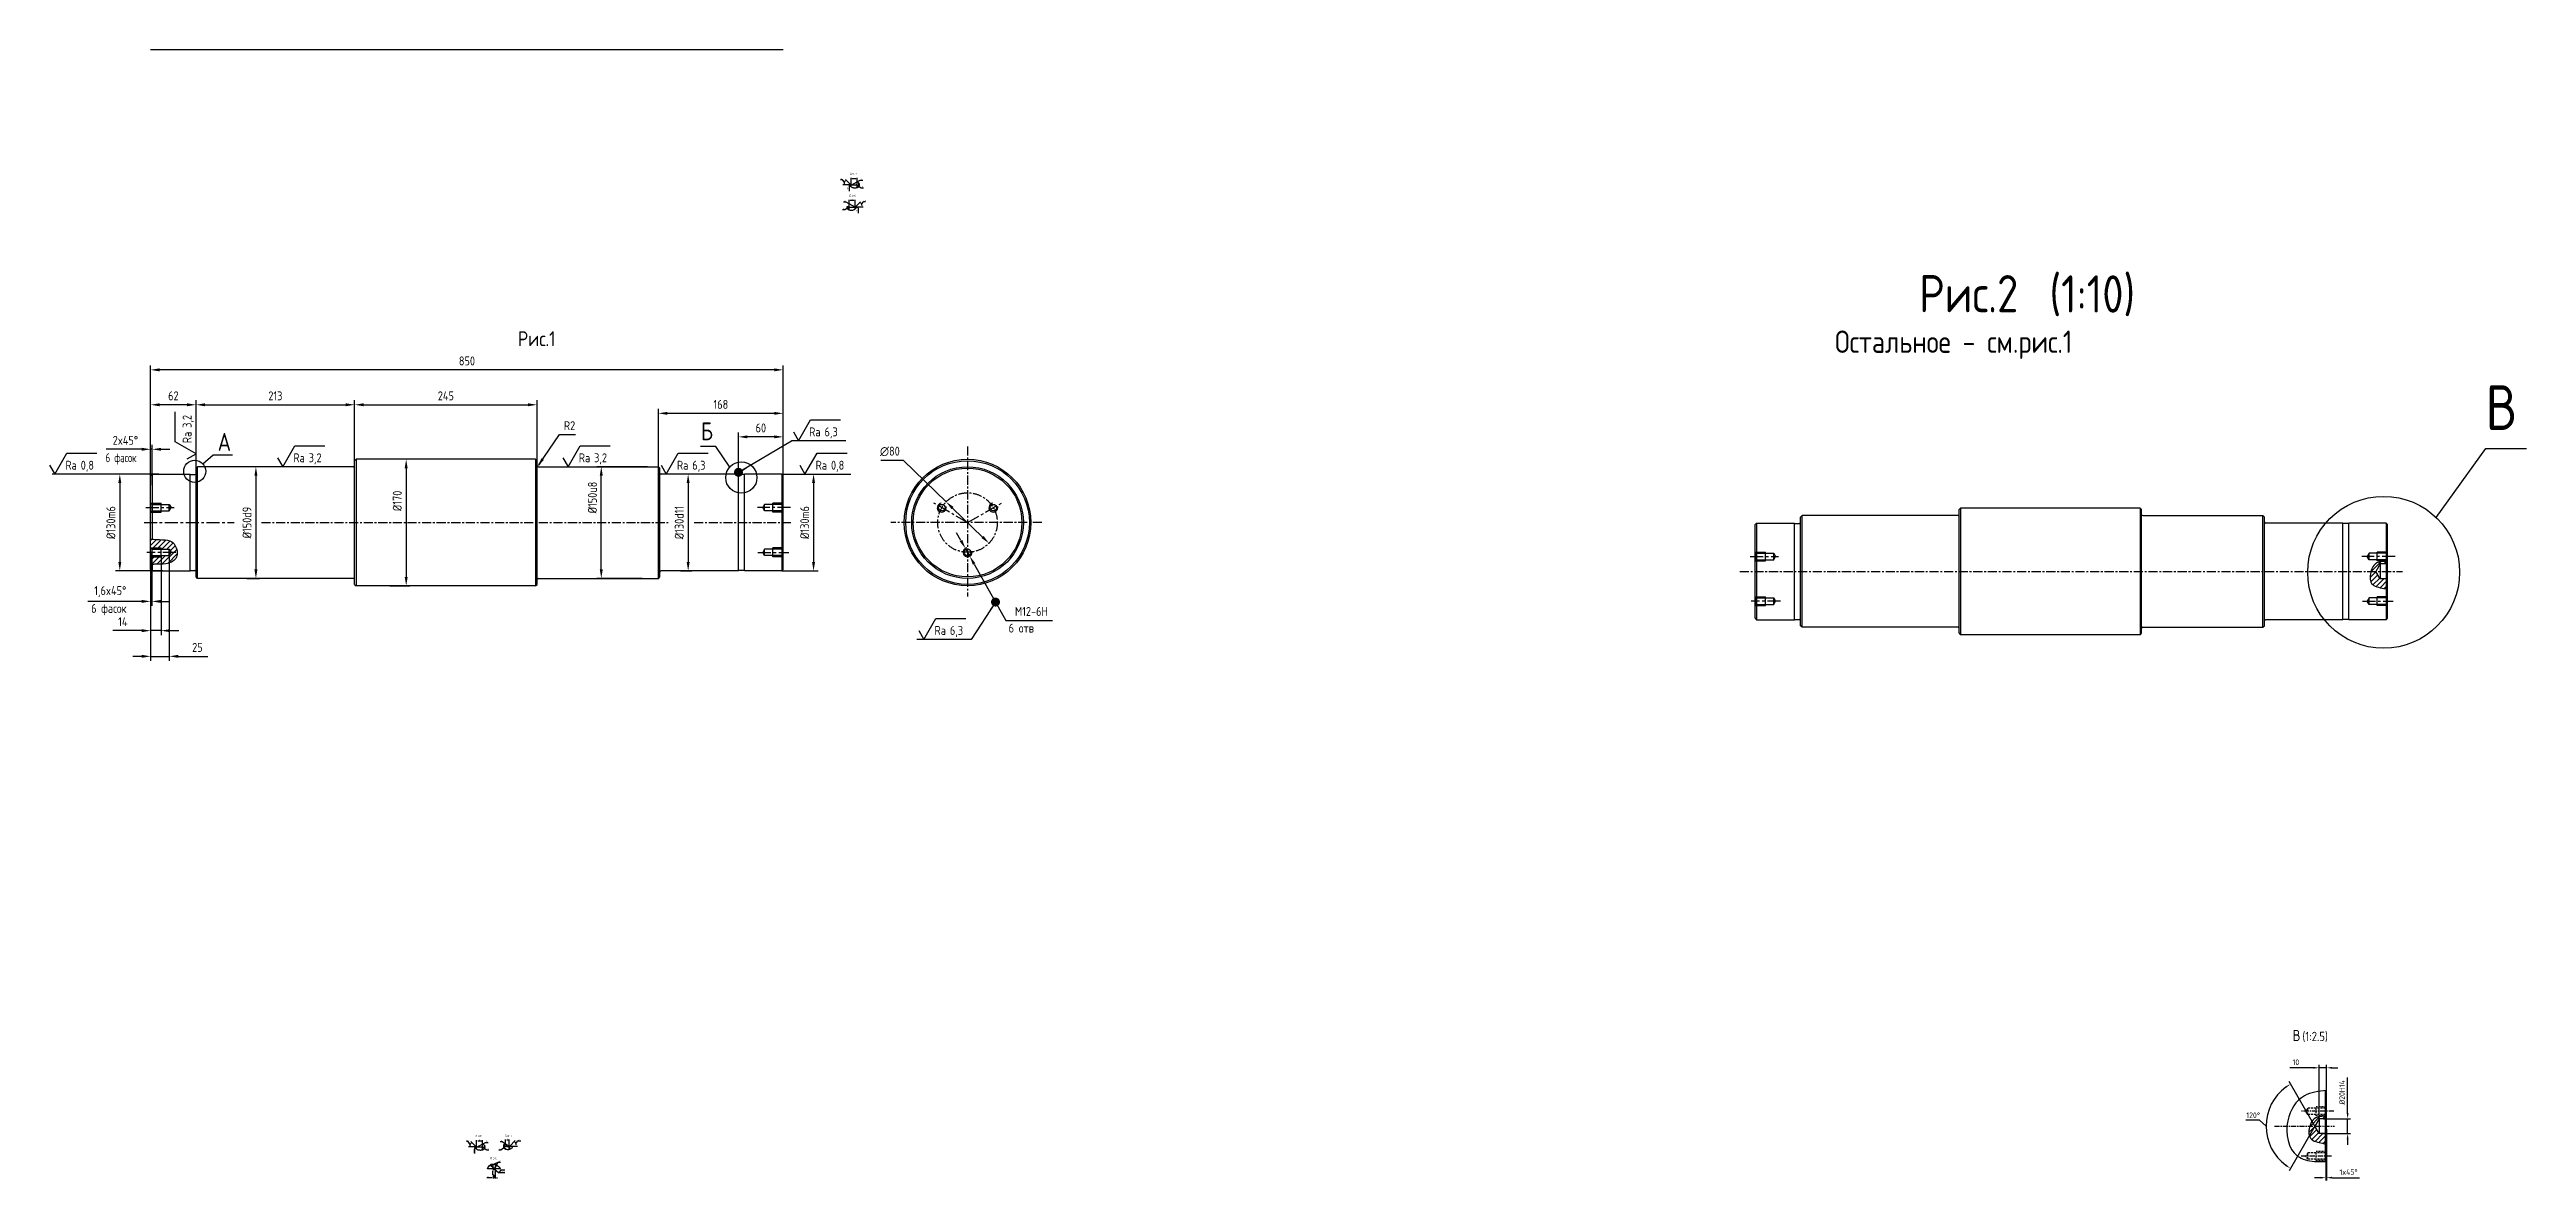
# Model space of a CAD drawing. Extents: x 2330 to 5657, y -2118 to -599.
import ezdxf
from ezdxf.enums import TextEntityAlignment as Align

# ---------------------------------------------------------------- set-up
doc = ezdxf.new("R2010")
doc.units = 0
doc.header["$LTSCALE"] = 14
doc.linetypes.add('CENTER', pattern=[2, 1.25, -0.25, 0.25, -0.25])
doc.linetypes.add('HIDDEN', pattern=[9.525, 6.35, -3.175])
doc.layers.get('0').update_dxf_attribs({"linetype": 'CONTINUOUS'})
for name, color, linetype in [('BORD', 1, 'CONTINUOUS'), ('CEN', 5, 'CENTER'), ('Con', 6, 'CONTINUOUS'), ('CONT', 6, 'CONTINUOUS'), ('DIM', 7, 'CONTINUOUS'), ('HATCH', 2, 'CONTINUOUS'), ('Hide', 2, 'HIDDEN'), ('TEXT', 3, 'CONTINUOUS'), ('TEXTB', 6, 'CONTINUOUS'), ('VPORTI', 7, 'CONTINUOUS')]:
    doc.layers.add(name, color=color, linetype=linetype)
doc.layers.get('VPORTI').off()
doc.styles.add('STYLE1', font='romans.shx', dxfattribs={"width": 0.8})
doc.dimstyles.new('Copy of Lin4', dxfattribs={"dimscale": 4, "dimtxt": 3, "dimasz": 3, "dimexe": 1.25, "dimexo": 0, "dimgap": 1.5, "dimtad": 1, "dimtoh": 1, "dimdec": 0, "dimrnd": 0.0005, "dimtxsty": 'STYLE1', "dimcen": 2.5, "dimse1": 1, "dimclrt": 3, "dimadec": 0, "dimazin": 0, "dimtfac": 1, "dimtdec": 0, "dimtmove": 0, "dimatfit": 2, "dimldrblk": 'DOT', "dimfxl": 1, "dimarcsym": 0})
doc.dimstyles.new('LIN 10', dxfattribs={"dimscale": 10, "dimtxt": 3, "dimasz": 3, "dimexe": 1.5, "dimexo": 0, "dimgap": 1.5, "dimtad": 1, "dimdec": 0, "dimrnd": 0.5, "dimtxsty": 'STYLE1', "dimcen": 0, "dimdle": 2, "dimclrd": 256, "dimclrt": 3, "dimadec": 1, "dimazin": 0, "dimtfac": 0.666667, "dimtdec": 0, "dimtmove": 0, "dimatfit": 2, "dimfxl": 1, "dimtvp": 0.833333, "dimtolj": 1, "dimtzin": 0, "dimarcsym": 0})
doc.dimstyles.new('LIN4', dxfattribs={"dimscale": 4, "dimtxt": 3, "dimasz": 3, "dimexe": 1.5, "dimexo": 0, "dimgap": 1.5, "dimtad": 1, "dimdec": 0, "dimzin": 0, "dimdsep": 46, "dimtxsty": 'STYLE1', "dimcen": 0, "dimclrt": 3, "dimadec": 0, "dimazin": 0, "dimtfac": 1, "dimtdec": 0, "dimtmove": 0, "dimatfit": 2, "dimfxl": 1, "dimtolj": 1, "dimtzin": 12, "dimarcsym": 0})
doc.dimstyles.new('LIN_10', dxfattribs={"dimscale": 10, "dimtxt": 3, "dimasz": 3, "dimexe": 1.5, "dimexo": 0, "dimgap": 1.48, "dimtad": 1, "dimdec": 0, "dimzin": 13, "dimdsep": 46, "dimtxsty": 'STYLE1', "dimcen": 0, "dimclrt": 3, "dimadec": 0, "dimazin": 0, "dimtfac": 1, "dimtdec": 0, "dimtmove": 0, "dimatfit": 3, "dimfxl": 1, "dimtolj": 1, "dimtzin": 13, "dimarcsym": 0})
doc.dimstyles.new('LIN_2', dxfattribs={"dimscale": 0.5, "dimtxt": 3, "dimasz": 3, "dimexe": 1.5, "dimexo": 0, "dimgap": 1, "dimtad": 1, "dimdec": 0, "dimzin": 0, "dimdsep": 46, "dimtxsty": 'STYLE1', "dimcen": 0, "dimclrt": 3, "dimadec": 0, "dimazin": 0, "dimtfac": 1, "dimtdec": 0, "dimtmove": 0, "dimatfit": 3, "dimfxl": 1, "dimtolj": 1, "dimtzin": 12, "dimarcsym": 0})

msp = doc.modelspace()

# ---------------------------------------------------------------- texts
at = {"layer": 'DIM', "color": 3, "char_height": 1.5, "attachment_point": 5, "rotation": 90, "style": 'STYLE1'}
for s, insert in [('%%C129', (3402.4, -786.1)), ('%%C129', (3414.5, -815.7)), ('%%c109', (2899.5, -2078.5))]:
    msp.add_mtext(s, dxfattribs=dict(at, insert=insert))
at = {"layer": 'DIM', "color": 3, "attachment_point": 5, "style": 'STYLE1'}
for s, insert, char_height in [('\\A1;2x45%%d', (2432.1, -1124.3), 12), ('\\A1;120°', (5289.7, -2030.8), 7.5)]:
    msp.add_mtext(s, dxfattribs=dict(at, insert=insert, char_height=char_height))
at = {"layer": 'TEXT', "style": 'STYLE1'}
for s, height, width, p in [('45%%D', 1.5, 0.8, (3392.5, -773.8)), ('R1', 1.5, 0.8, (3419.8, -774.1)), ('R2', 1.5, 0.8, (3420.8, -784.2)), ('R2', 1.5, 0.8, (3395.8, -814)), ('R1', 1.5, 0.8, (3397, -803.7)), ('45%%D', 1.5, 0.8, (3423.6, -802.8)), ('6 фасок', 12, 0.7, (2405.4, -1153.6)), ('6 фасок', 12, 0.8, (2386.1, -1356)), ('6 отв', 12, 0.8, (3618.3, -1382.5)), ('45%%D', 1.5, 0.8, (2889.5, -2065.6)), ('R1', 1.5, 0.8, (2916.9, -2066.6)), ('R2', 1.5, 0.8, (2917.8, -2076.7)), ('R0,4', 1.5, 0.8, (2933.1, -2093.1)), ('R2', 1.5, 0.8, (2934.1, -2077.2)), ('R1', 1.5, 0.8, (2935.9, -2066)), ('45%%D', 1.5, 0.8, (2959.7, -2064.7))]:
    msp.add_text(s, height=height, dxfattribs=dict(at, width=width)).set_placement(p)
at = {"layer": 'TEXTB', "style": 'STYLE1', "width": 0.8}
msp.add_text('Рис.1', height=20, dxfattribs=at).set_placement((2959.3, -997.8))
msp.add_attdef('(1:10)', (5016.2, -952.7), '(1:1)(1)', height=50, dxfattribs=at)
for tag, height, p in [('В', 60, (5643.9, -1110.2)), ('А', 24, (2574, -1138.4)), ('Б', 24, (3221.3, -1124.1))]:
    msp.add_attdef(tag, text='А', height=height, dxfattribs=at).set_placement(p, align=Align.RIGHT)

# ---------------------------------------------------------------- blocks, each defined once
blk = doc.blocks.new('*D9')
at = {"layer": 'DIM', "color": 0, "lineweight": -2, "transparency": 16777216}
for p, q in [((2942.7, -2067.5), (2942.7, -2063.4)), ((2946.2, -2064.1), (2944.2, -2064.1)), ((2947.7, -2072.6), (2947.7, -2063.4))]:
    blk.add_line(p, q, dxfattribs=at)
at = {"layer": 'DIM', "color": 0, "transparency": 16777216}
for points in [[(2944.2, -2063.9), (2944.2, -2064.4), (2942.7, -2064.1)], [(2946.2, -2063.9), (2946.2, -2064.4), (2947.7, -2064.1)]]:
    blk.add_solid(points, dxfattribs=at)
at = {"layer": 'DIM', "color": 3, "transparency": 16777216, "insert": (2945.2, -2062.9), "char_height": 1.5, "attachment_point": 5, "style": 'STYLE1'}
blk.add_mtext('\\A1;5', dxfattribs=at)
blk = doc.blocks.new('ZNAK01')
at = {"layer": 'TEXTB', "style": 'STYLE1', "width": 0.8}
blk.add_attdef('А', text='', height=6, dxfattribs=at).set_placement((4, 0), align=Align.RIGHT)
blk.add_attdef('SC(1)', (5.1, 0), '', height=5, dxfattribs=at)
blk = doc.blocks.new('*D10')
at = {"layer": 'DIM', "color": 0, "lineweight": -2, "transparency": 16777216}
for p, q in [((2903.8, -2073.8), (2903.8, -2064.2)), ((2905.3, -2065), (2910.3, -2065)), ((2911.8, -2068.7), (2911.8, -2064.2))]:
    blk.add_line(p, q, dxfattribs=at)
at = {"layer": 'DIM', "color": 0, "transparency": 16777216}
for points in [[(2905.3, -2064.7), (2905.3, -2065.2), (2903.8, -2065)], [(2910.3, -2064.7), (2910.3, -2065.2), (2911.8, -2065)]]:
    blk.add_solid(points, dxfattribs=at)
at = {"layer": 'DIM', "color": 3, "transparency": 16777216, "insert": (2907.8, -2063.7), "char_height": 1.5, "attachment_point": 5, "style": 'STYLE1'}
blk.add_mtext('\\A1;8', dxfattribs=at)
blk = doc.blocks.new('*D11')
at = {"layer": 'DIM', "color": 0, "lineweight": -2, "transparency": 16777216}
for p, q in [((2924.4, -2114.8), (2917.5, -2114.8)), ((2925.9, -2112.3), (2925.9, -2115.6)), ((2928.9, -2114.8), (2925.9, -2114.8)), ((2928.9, -2103), (2928.9, -2115.6)), ((2930.4, -2114.8), (2931.9, -2114.8))]:
    blk.add_line(p, q, dxfattribs=at)
at = {"layer": 'DIM', "color": 0, "transparency": 16777216}
for points in [[(2924.4, -2114.6), (2924.4, -2115.1), (2925.9, -2114.8)], [(2930.4, -2114.6), (2930.4, -2115.1), (2928.9, -2114.8)]]:
    blk.add_solid(points, dxfattribs=at)
at = {"layer": 'DIM', "color": 3, "transparency": 16777216, "insert": (2919.3, -2113.4), "char_height": 1.5, "attachment_point": 5, "style": 'STYLE1'}
blk.add_mtext('\\A1;3,4', dxfattribs=at)
blk = doc.blocks.new('sherISO_04')
at = {"layer": 'TEXT'}
blk.add_line((4.04, 7), (14.12, 7), dxfattribs=at)
blk.add_lwpolyline([(-1.73, 3), (0, 0), (4.04, 7)], dxfattribs=at)
at = {"layer": 'TEXT', "style": 'STYLE1', "width": 0.8}
blk.add_text('Ra', height=3, dxfattribs=at).set_placement((3.58, 1.5))
blk.add_attdef('3,2', (8.73, 1.5), '', height=3, dxfattribs=at)
blk = doc.blocks.new('*D19')
at = {"layer": 'DIM', "color": 0, "lineweight": -2, "transparency": 16777216}
for p, q in [((3133.2, -1159.7), (3065.2, -1159.7)), ((3071.2, -1297.7), (3071.2, -1171.7)), ((3126, -1309.7), (3065.2, -1309.7))]:
    blk.add_line(p, q, dxfattribs=at)
at = {"layer": 'DIM', "color": 0, "transparency": 16777216}
for points in [[(3069.2, -1171.7), (3073.2, -1171.7), (3071.2, -1159.7)], [(3069.2, -1297.7), (3073.2, -1297.7), (3071.2, -1309.7)]]:
    blk.add_solid(points, dxfattribs=at)
at = {"layer": 'DIM', "color": 3, "transparency": 16777216, "insert": (3059.3, -1201.1), "char_height": 12, "attachment_point": 5, "rotation": 90, "style": 'STYLE1'}
blk.add_mtext('\\A1;%%c150u8', dxfattribs=at)
blk = doc.blocks.new('*D20')
at = {"layer": 'DIM', "color": 0, "lineweight": -2, "transparency": 16777216}
for p, q in [((3313.5, -1169.7), (3362.3, -1169.7)), ((3356.3, -1181.7), (3356.3, -1287.7)), ((3313.5, -1299.7), (3362.3, -1299.7))]:
    blk.add_line(p, q, dxfattribs=at)
at = {"layer": 'DIM', "color": 0, "transparency": 16777216}
for points in [[(3354.3, -1181.7), (3358.3, -1181.7), (3356.3, -1169.7)], [(3354.3, -1287.7), (3358.3, -1287.7), (3356.3, -1299.7)]]:
    blk.add_solid(points, dxfattribs=at)
at = {"layer": 'DIM', "color": 3, "transparency": 16777216, "insert": (3344.4, -1234.7), "char_height": 12, "attachment_point": 5, "rotation": 90, "style": 'STYLE1'}
blk.add_mtext('\\A1;%%c130m6', dxfattribs=at)
blk = doc.blocks.new('*D23')
at = {"layer": 'DIM', "color": 0, "lineweight": -2, "transparency": 16777216}
for p, q in [((3406.8, -781.3), (3406.8, -771.7)), ((3408.3, -772.5), (3413.3, -772.5)), ((3414.8, -776.2), (3414.8, -771.7))]:
    blk.add_line(p, q, dxfattribs=at)
at = {"layer": 'DIM', "color": 0, "transparency": 16777216}
for points in [[(3408.3, -772.2), (3408.3, -772.7), (3406.8, -772.5)], [(3413.3, -772.2), (3413.3, -772.7), (3414.8, -772.5)]]:
    blk.add_solid(points, dxfattribs=at)
at = {"layer": 'DIM', "color": 3, "transparency": 16777216, "insert": (3410.8, -771.2), "char_height": 1.5, "attachment_point": 5, "style": 'STYLE1'}
blk.add_mtext('\\A1;8', dxfattribs=at)
blk = doc.blocks.new('*D24')
at = {"layer": 'DIM', "color": 0, "lineweight": -2, "transparency": 16777216}
for p, q in [((3404.1, -810.6), (3404.1, -801.4)), ((3410.6, -802.1), (3405.6, -802.1)), ((3412.1, -811), (3412.1, -801.4))]:
    blk.add_line(p, q, dxfattribs=at)
at = {"layer": 'DIM', "color": 0, "transparency": 16777216}
for points in [[(3405.6, -801.9), (3405.6, -802.4), (3404.1, -802.1)], [(3410.6, -801.9), (3410.6, -802.4), (3412.1, -802.1)]]:
    blk.add_solid(points, dxfattribs=at)
at = {"layer": 'DIM', "color": 3, "transparency": 16777216, "insert": (3408.1, -800.9), "char_height": 1.5, "attachment_point": 5, "style": 'STYLE1'}
blk.add_mtext('\\A1;8', dxfattribs=at)
blk = doc.blocks.new('*D25')
at = {"layer": 'DIM', "color": 0, "lineweight": -2, "transparency": 16777216}
for p, q in [((2477.1, -1169.7), (2418.6, -1169.7)), ((2424.6, -1181.7), (2424.6, -1287.7)), ((2482.2, -1299.7), (2418.6, -1299.7))]:
    blk.add_line(p, q, dxfattribs=at)
at = {"layer": 'DIM', "color": 0, "transparency": 16777216}
for points in [[(2422.6, -1181.7), (2426.6, -1181.7), (2424.6, -1169.7)], [(2422.6, -1287.7), (2426.6, -1287.7), (2424.6, -1299.7)]]:
    blk.add_solid(points, dxfattribs=at)
at = {"layer": 'DIM', "color": 3, "transparency": 16777216, "insert": (2412.6, -1234.7), "char_height": 12, "attachment_point": 5, "rotation": 90, "style": 'STYLE1'}
blk.add_mtext('\\A1;%%c130m6', dxfattribs=at)
blk = doc.blocks.new('*D26')
at = {"layer": 'DIM', "color": 0, "lineweight": -2, "transparency": 16777216}
for p, q in [((2466, -1280.7), (2466, -1385.9)), ((2480, -1280), (2480, -1385.9)), ((2454, -1379.9), (2415.4, -1379.9)), ((2480, -1379.9), (2466, -1379.9)), ((2492, -1379.9), (2504, -1379.9))]:
    blk.add_line(p, q, dxfattribs=at)
at = {"layer": 'DIM', "color": 0, "transparency": 16777216}
for points in [[(2454, -1377.9), (2454, -1381.9), (2466, -1379.9)], [(2492, -1377.9), (2492, -1381.9), (2480, -1379.9)]]:
    blk.add_solid(points, dxfattribs=at)
at = {"layer": 'DIM', "color": 3, "transparency": 16777216, "insert": (2428.7, -1367.9), "char_height": 12, "attachment_point": 5, "style": 'STYLE1'}
blk.add_mtext('\\A1;14', dxfattribs=at)
blk = doc.blocks.new('*D27')
at = {"layer": 'DIM', "color": 0, "lineweight": -2, "transparency": 16777216}
for p, q in [((2466, -1276.1), (2466, -1346.6)), ((2467.6, -1274.7), (2467.6, -1346.6)), ((2454, -1340.6), (2381.6, -1340.6)), ((2467.6, -1340.6), (2466, -1340.6)), ((2479.6, -1340.6), (2491.6, -1340.6))]:
    blk.add_line(p, q, dxfattribs=at)
at = {"layer": 'DIM', "color": 0, "transparency": 16777216}
for points in [[(2454, -1338.6), (2454, -1342.6), (2466, -1340.6)], [(2479.6, -1338.6), (2479.6, -1342.6), (2467.6, -1340.6)]]:
    blk.add_solid(points, dxfattribs=at)
at = {"layer": 'DIM', "color": 3, "transparency": 16777216, "insert": (2411.8, -1327.5), "char_height": 12, "attachment_point": 5, "style": 'STYLE1'}
blk.add_mtext('\\A1;1,6x45%%d', dxfattribs=at)
blk = doc.blocks.new('*D28')
at = {"layer": 'DIM', "color": 0, "lineweight": -2, "transparency": 16777216}
for p, q in [((2466, -1276.1), (2466, -1420.4)), ((2491, -1276.1), (2491, -1420.4)), ((2454, -1414.4), (2442, -1414.4)), ((2466, -1414.4), (2491, -1414.4)), ((2503, -1414.4), (2542.6, -1414.4))]:
    blk.add_line(p, q, dxfattribs=at)
at = {"layer": 'DIM', "color": 0, "transparency": 16777216}
for points in [[(2454, -1412.4), (2454, -1416.4), (2466, -1414.4)], [(2503, -1412.4), (2503, -1416.4), (2491, -1414.4)]]:
    blk.add_solid(points, dxfattribs=at)
at = {"layer": 'DIM', "color": 3, "transparency": 16777216, "insert": (2528.8, -1402.4), "char_height": 12, "attachment_point": 5, "style": 'STYLE1'}
blk.add_mtext('\\A1;25', dxfattribs=at)
blk = doc.blocks.new('*D29')
at = {"layer": 'DIM', "color": 0, "lineweight": -2, "transparency": 16777216}
for p, q in [((2466, -1174.2), (2466, -1070.5)), ((2515, -1076.5), (2478, -1076.5)), ((2527, -1161.7), (2527, -1070.5))]:
    blk.add_line(p, q, dxfattribs=at)
at = {"layer": 'DIM', "color": 0, "transparency": 16777216}
for points in [[(2478, -1074.5), (2478, -1078.5), (2466, -1076.5)], [(2515, -1074.5), (2515, -1078.5), (2527, -1076.5)]]:
    blk.add_solid(points, dxfattribs=at)
at = {"layer": 'DIM', "color": 3, "transparency": 16777216, "insert": (2496.5, -1064.5), "char_height": 12, "attachment_point": 5, "style": 'STYLE1'}
blk.add_mtext('\\A1;62', dxfattribs=at)
blk = doc.blocks.new('*D30')
at = {"layer": 'DIM', "color": 0, "lineweight": -2, "transparency": 16777216}
for p, q in [((2527, -1134.9), (2527, -1070.5)), ((2539, -1076.5), (2728, -1076.5)), ((2740, -1156.4), (2740, -1070.5))]:
    blk.add_line(p, q, dxfattribs=at)
at = {"layer": 'DIM', "color": 0, "transparency": 16777216}
for points in [[(2539, -1074.5), (2539, -1078.5), (2527, -1076.5)], [(2728, -1074.5), (2728, -1078.5), (2740, -1076.5)]]:
    blk.add_solid(points, dxfattribs=at)
at = {"layer": 'DIM', "color": 3, "transparency": 16777216, "insert": (2633.5, -1064.5), "char_height": 12, "attachment_point": 5, "style": 'STYLE1'}
blk.add_mtext('\\A1;213', dxfattribs=at)
blk = doc.blocks.new('*D31')
at = {"layer": 'DIM', "color": 0, "lineweight": -2, "transparency": 16777216}
for p, q in [((2740, -1125.2), (2740, -1070.5)), ((2752, -1076.5), (2973, -1076.5)), ((2985, -1151.7), (2985, -1070.5))]:
    blk.add_line(p, q, dxfattribs=at)
at = {"layer": 'DIM', "color": 0, "transparency": 16777216}
for points in [[(2752, -1074.5), (2752, -1078.5), (2740, -1076.5)], [(2973, -1074.5), (2973, -1078.5), (2985, -1076.5)]]:
    blk.add_solid(points, dxfattribs=at)
at = {"layer": 'DIM', "color": 3, "transparency": 16777216, "insert": (2862.5, -1064.5), "char_height": 12, "attachment_point": 5, "style": 'STYLE1'}
blk.add_mtext('\\A1;245', dxfattribs=at)
blk = doc.blocks.new('*D32')
at = {"layer": 'DIM', "color": 0, "lineweight": -2, "transparency": 16777216}
for p, q in [((3255.5, -1176.9), (3255.5, -1113.6)), ((3303.5, -1119.6), (3267.5, -1119.6)), ((3315.5, -1176.9), (3315.5, -1113.6))]:
    blk.add_line(p, q, dxfattribs=at)
at = {"layer": 'DIM', "color": 0, "transparency": 16777216}
for points in [[(3267.5, -1117.6), (3267.5, -1121.6), (3255.5, -1119.6)], [(3303.5, -1117.6), (3303.5, -1121.6), (3315.5, -1119.6)]]:
    blk.add_solid(points, dxfattribs=at)
at = {"layer": 'DIM', "color": 3, "transparency": 16777216, "insert": (3285.5, -1107.6), "char_height": 12, "attachment_point": 5, "style": 'STYLE1'}
blk.add_mtext('\\A1;60', dxfattribs=at)
blk = doc.blocks.new('*D33')
at = {"layer": 'DIM', "color": 0, "lineweight": -2, "transparency": 16777216}
for p, q in [((3148, -1159.7), (3148, -1082)), ((3303.5, -1088), (3160, -1088)), ((3315.5, -1153.8), (3315.5, -1082))]:
    blk.add_line(p, q, dxfattribs=at)
at = {"layer": 'DIM', "color": 0, "transparency": 16777216}
for points in [[(3160, -1086), (3160, -1090), (3148, -1088)], [(3303.5, -1086), (3303.5, -1090), (3315.5, -1088)]]:
    blk.add_solid(points, dxfattribs=at)
at = {"layer": 'DIM', "color": 3, "transparency": 16777216, "insert": (3231.8, -1076), "char_height": 12, "attachment_point": 5, "style": 'STYLE1'}
blk.add_mtext('\\A1;168', dxfattribs=at)
blk = doc.blocks.new('*D34')
at = {"layer": 'DIM', "color": 0, "lineweight": -2, "transparency": 16777216}
for p, q in [((2466, -1136), (2466, -1023.6)), ((3303.5, -1029.6), (2478, -1029.6)), ((3315.5, -1136), (3315.5, -1023.6))]:
    blk.add_line(p, q, dxfattribs=at)
at = {"layer": 'DIM', "color": 0, "transparency": 16777216}
for points in [[(2478, -1027.6), (2478, -1031.6), (2466, -1029.6)], [(3303.5, -1027.6), (3303.5, -1031.6), (3315.5, -1029.6)]]:
    blk.add_solid(points, dxfattribs=at)
at = {"layer": 'DIM', "color": 3, "transparency": 16777216, "insert": (2890.8, -1017.6), "char_height": 12, "attachment_point": 5, "style": 'STYLE1'}
blk.add_mtext('\\A1;850', dxfattribs=at)
blk = doc.blocks.new('*D35')
at = {"layer": 'DIM', "color": 0, "lineweight": -2, "transparency": 16777216}
for p, q in [((3477, -1151.2), (3446.7, -1151.2)), ((3534.4, -1206.9), (3477, -1151.2)), ((3583.3, -1254.2), (3543, -1215.2))]:
    blk.add_line(p, q, dxfattribs=at)
at = {"layer": 'DIM', "color": 0, "transparency": 16777216}
for points in [[(3544.4, -1213.8), (3541.6, -1216.7), (3534.4, -1206.9)], [(3584.7, -1252.7), (3581.9, -1255.6), (3591.9, -1262.5)]]:
    blk.add_solid(points, dxfattribs=at)
at = {"layer": 'DIM', "color": 3, "transparency": 16777216, "insert": (3458.8, -1139.2), "char_height": 12, "attachment_point": 5, "style": 'STYLE1'}
blk.add_mtext('∅80', dxfattribs=at)
blk = doc.blocks.new('_Dot')
at = {"color": 0, "linetype": 'ByBlock', "lineweight": -2}
blk.add_line((-0.5, 0), (-1, 0), dxfattribs=at)
at = {"color": 0, "linetype": 'ByBlock', "const_width": 0.5}
blk.add_lwpolyline([(-0.25, 0, 1), (0.25, 0, 1)], format="xyb", close=True, dxfattribs=at)
blk = doc.blocks.new('*D36')
at = {"layer": 'DIM', "color": 0, "lineweight": -2, "transparency": 16777216}
for p, q in [((3554.3, -1259), (3548.4, -1248.5)), ((3560.2, -1269.5), (3566.1, -1279.9)), ((3572, -1290.4), (3614.5, -1366.1)), ((3614.5, -1366.1), (3677.2, -1366.1))]:
    blk.add_line(p, q, dxfattribs=at)
at = {"layer": 'DIM', "color": 0, "transparency": 16777216}
for points in [[(3556.1, -1258), (3552.6, -1260), (3560.2, -1269.5)], [(3573.7, -1289.4), (3570.2, -1291.4), (3566.1, -1279.9)]]:
    blk.add_solid(points, dxfattribs=at)
at = {"layer": 'DIM', "color": 3, "transparency": 16777216, "insert": (3648.9, -1354.1), "char_height": 12, "attachment_point": 5, "style": 'STYLE1'}
blk.add_mtext('M12-6H', dxfattribs=at)
blk = doc.blocks.new('sherISO_03')
at = {"layer": 'TEXT'}
blk.add_line((4.04, 7), (14.12, 7), dxfattribs=at)
blk.add_lwpolyline([(-1.73, 3), (0, 0), (4.04, 7)], dxfattribs=at)
at = {"layer": 'TEXT', "style": 'STYLE1', "width": 0.8}
blk.add_text('Ra', height=3, dxfattribs=at).set_placement((3.58, 1.5))
blk.add_attdef('6,3', (8.73, 1.5), '', height=3, dxfattribs=at)
blk = doc.blocks.new('*D38')
at = {"layer": 'DIM', "color": 0, "lineweight": -2, "transparency": 16777216}
for p, q in [((2987.4, -1157), (3014.9, -1116.6)), ((3014.9, -1116.6), (3036.4, -1116.6)), ((2992.4, -1149.5), (2987.4, -1157))]:
    blk.add_line(p, q, dxfattribs=at)
at = {"layer": 'DIM', "color": 0, "transparency": 16777216}
blk.add_solid([(2990.8, -1148.4), (2994.1, -1150.6), (2985.7, -1159.4)], dxfattribs=at)
at = {"layer": 'DIM', "color": 3, "transparency": 16777216, "insert": (3028.6, -1104.6), "char_height": 12, "attachment_point": 5, "style": 'STYLE1'}
blk.add_mtext('R2', dxfattribs=at)
blk = doc.blocks.new('*D39')
at = {"layer": 'DIM', "color": 0, "lineweight": -2, "transparency": 16777216}
for p, q in [((3187.9, -1181.7), (3187.9, -1287.7)), ((3177.6, -1299.7), (3192.9, -1299.7))]:
    blk.add_line(p, q, dxfattribs=at)
at = {"layer": 'DIM', "color": 0, "transparency": 16777216}
for points in [[(3185.9, -1181.7), (3189.9, -1181.7), (3187.9, -1169.7)], [(3185.9, -1287.7), (3189.9, -1287.7), (3187.9, -1299.7)]]:
    blk.add_solid(points, dxfattribs=at)
at = {"layer": 'DIM', "color": 3, "transparency": 16777216, "insert": (3175.9, -1234.7), "char_height": 12, "attachment_point": 5, "rotation": 90, "style": 'STYLE1'}
blk.add_mtext('%%c130d11', dxfattribs=at)
blk = doc.blocks.new('*D40')
at = {"layer": 'DIM', "color": 0, "lineweight": -2, "transparency": 16777216}
for p, q in [((2809.2, -1161.7), (2809.2, -1307.7)), ((2787.1, -1319.7), (2814.2, -1319.7))]:
    blk.add_line(p, q, dxfattribs=at)
at = {"layer": 'DIM', "color": 0, "transparency": 16777216}
for points in [[(2807.2, -1161.7), (2811.2, -1161.7), (2809.2, -1149.7)], [(2807.2, -1307.7), (2811.2, -1307.7), (2809.2, -1319.7)]]:
    blk.add_solid(points, dxfattribs=at)
at = {"layer": 'DIM', "color": 3, "transparency": 16777216, "insert": (2797.2, -1205.6), "char_height": 12, "attachment_point": 5, "rotation": 90, "style": 'STYLE1'}
blk.add_mtext('%%c170', dxfattribs=at)
blk = doc.blocks.new('*D41')
at = {"layer": 'DIM', "color": 0, "lineweight": -2, "transparency": 16777216}
for p, q in [((2607.4, -1171.7), (2607.4, -1297.7)), ((2595.2, -1309.7), (2612.4, -1309.7))]:
    blk.add_line(p, q, dxfattribs=at)
at = {"layer": 'DIM', "color": 0, "transparency": 16777216}
for points in [[(2605.4, -1171.7), (2609.4, -1171.7), (2607.4, -1159.7)], [(2605.4, -1297.7), (2609.4, -1297.7), (2607.4, -1309.7)]]:
    blk.add_solid(points, dxfattribs=at)
at = {"layer": 'DIM', "color": 3, "transparency": 16777216, "insert": (2595.4, -1234.7), "char_height": 12, "attachment_point": 5, "rotation": 90, "style": 'STYLE1'}
blk.add_mtext('%%c150d9', dxfattribs=at)
blk = doc.blocks.new('ZNAK21')
at = {"layer": 'TEXT', "style": 'STYLE1', "width": 0.8}
blk.add_text('Остальное - см.рис.1', height=3, dxfattribs=at).set_placement((-0.32, 0.02))
at = {"layer": 'TEXTB', "style": 'STYLE1', "width": 0.8}
blk.add_text('Рис.2', height=5, dxfattribs=at).set_placement((10.96, 5.47))
blk = doc.blocks.new('*D43')
at = {"layer": 'DIM', "color": 0, "lineweight": -2, "transparency": 16777216}
for p, q in [((5387.2, -2049.4), (5387.2, -2118.4)), ((5388.2, -2049.4), (5388.2, -2118.4))]:
    blk.add_line(p, q, dxfattribs=at)
at = {"layer": 'DIM', "lineweight": -2, "transparency": 16777216}
for p, q in [((5379.7, -2114.7), (5372.2, -2114.7)), ((5387.2, -2114.7), (5388.2, -2114.7)), ((5395.7, -2114.7), (5432.4, -2114.7))]:
    blk.add_line(p, q, dxfattribs=at)
at = {"layer": 'DIM', "transparency": 16777216}
for points in [[(5379.7, -2113.4), (5379.7, -2115.9), (5387.2, -2114.7)], [(5395.7, -2113.4), (5395.7, -2115.9), (5388.2, -2114.7)]]:
    blk.add_solid(points, dxfattribs=at)
at = {"layer": 'DIM', "color": 3, "transparency": 16777216, "insert": (5417.8, -2107.2), "char_height": 7.5, "attachment_point": 5, "style": 'STYLE1'}
blk.add_mtext('\\A1;1x45%%d', dxfattribs=at)
blk = doc.blocks.new('*D44')
at = {"layer": 'DIM', "lineweight": -2, "transparency": 16777216}
for p, q in [((5416.6, -2028), (5416.6, -1979.9)), ((5416.6, -2055.5), (5416.6, -2035.5)), ((5416.6, -2063), (5416.6, -2070.5))]:
    blk.add_line(p, q, dxfattribs=at)
at = {"layer": 'DIM', "color": 0, "lineweight": -2, "transparency": 16777216}
for p, q in [((5384.2, -2035.5), (5420.3, -2035.5)), ((5384.2, -2055.5), (5420.3, -2055.5))]:
    blk.add_line(p, q, dxfattribs=at)
at = {"layer": 'DIM', "transparency": 16777216}
for points in [[(5415.3, -2028), (5417.8, -2028), (5416.6, -2035.5)], [(5415.3, -2063), (5417.8, -2063), (5416.6, -2055.5)]]:
    blk.add_solid(points, dxfattribs=at)
at = {"layer": 'DIM', "color": 3, "transparency": 16777216, "insert": (5409.1, -2000.2), "char_height": 7.5, "attachment_point": 5, "rotation": 90, "style": 'STYLE1'}
blk.add_mtext('\\A1;%%c20H14', dxfattribs=at)
blk = doc.blocks.new('*D45')
at = {"layer": 'DIM', "lineweight": -2, "transparency": 16777216}
for p, q in [((5370.7, -1967.1), (5339, -1967.1)), ((5388.2, -1967.1), (5378.2, -1967.1)), ((5395.7, -1967.1), (5403.2, -1967.1))]:
    blk.add_line(p, q, dxfattribs=at)
at = {"layer": 'DIM', "color": 0, "lineweight": -2, "transparency": 16777216}
for p, q in [((5378.2, -2035.5), (5378.2, -1963.3)), ((5388.2, -1997.5), (5388.2, -1963.3))]:
    blk.add_line(p, q, dxfattribs=at)
at = {"layer": 'DIM', "transparency": 16777216}
for points in [[(5370.7, -1965.8), (5370.7, -1968.3), (5378.2, -1967.1)], [(5395.7, -1965.8), (5395.7, -1968.3), (5388.2, -1967.1)]]:
    blk.add_solid(points, dxfattribs=at)
at = {"layer": 'DIM', "color": 3, "transparency": 16777216, "insert": (5347.1, -1959.6), "char_height": 7.5, "attachment_point": 5, "style": 'STYLE1'}
blk.add_mtext('\\A1;10', dxfattribs=at)

# ---------------------------------------------------------------- dimensions: what is measured, and where the dimension line sits
at = {"layer": 'DIM'}
for base, p1, p2, picture, middle in [((3414.8, -772.5), (3406.8, -781.3), (3414.8, -776.2), '*D23', (3410.8, -771.2)), ((2942.7, -2064.1), (2947.7, -2072.6), (2942.7, -2067.5), '*D9', (2945.2, -2062.9)), ((2911.8, -2065), (2903.8, -2073.8), (2911.8, -2068.7), '*D10', (2907.8, -2063.7))]:
    dim = msp.add_linear_dim(base=base, p1=p1, p2=p2, angle=180, dimstyle='LIN_2', dxfattribs=at)
    dim.commit()
    dim.dimension.update_dxf_attribs({"geometry": picture, "text_midpoint": middle})
for base, p1, p2, dimstyle, picture, middle in [((3404.1, -802.1), (3412.1, -811), (3404.1, -810.6), 'LIN_2', '*D24', (3408.1, -800.9)), ((2740, -1076.5), (2527, -1134.9), (2740, -1156.4), 'LIN4', '*D30', (2633.5, -1064.5)), ((2985, -1076.5), (2740, -1125.2), (2985, -1151.7), 'LIN4', '*D31', (2862.5, -1064.5)), ((3148.0390995, -1088.0230688), (3315.5390995, -1153.7637105), (3148.0390995, -1159.6945601), 'LIN4', '*D33', (3231.7890995, -1076.0230688)), ((3255.5, -1119.6), (3315.5, -1176.9), (3255.5, -1176.9), 'LIN4', '*D32', (3285.5, -1107.6)), ((2466, -1379.9), (2480, -1280), (2466, -1280.7), 'LIN4', '*D26', (2428.7, -1367.9)), ((2491, -1414.4), (2466, -1276.1), (2491, -1276.1), 'LIN4', '*D28', (2528.8, -1402.4))]:
    dim = msp.add_linear_dim(base=base, p1=p1, p2=p2, dimstyle=dimstyle, dxfattribs=at)
    dim.commit()
    dim.dimension.update_dxf_attribs({"geometry": picture, "text_midpoint": middle})
for base, p1, p2, text, picture, middle in [((2466, -1029.6), (3315.5, -1136), (2466, -1136), '850', '*D34', (2890.8, -1017.6)), ((2466, -1076.5), (2527, -1161.7), (2466, -1174.2), '62', '*D29', (2496.5, -1064.5)), ((2466, -1340.6), (2467.6, -1274.7), (2466, -1276.1), '1,6x45%%d', '*D27', (2411.8, -1327.5))]:
    dim = msp.add_linear_dim(base=base, p1=p1, p2=p2, text=text, dimstyle='LIN4', dxfattribs=at)
    dim.commit()
    dim.dimension.update_dxf_attribs({"geometry": picture, "text_midpoint": middle})
dim = msp.add_radius_dim(center=(2986.5391, -1158.1946), mpoint=(2987.3824, -1156.9541), dimstyle='Copy of Lin4', dxfattribs=at)
dim.commit()
dim.dimension.update_dxf_attribs({"geometry": '*D38', "text_midpoint": (3028.6219, -1116.5507), "dimtype": 164})
for base, p1, p2, text, dimstyle, picture, middle in [((2607.4, -1309.7), (2595.2, -1159.7), (2595.2, -1309.7), '%%c<>d9', 'Copy of Lin4', '*D41', (2595.4, -1234.7)), ((2424.6, -1299.7), (2477.1, -1169.7), (2482.2, -1299.7), '%%c<>m6', 'LIN4', '*D25', (2412.6, -1234.7)), ((3187.9, -1299.7), (3177.6, -1169.7), (3177.6, -1299.7), '%%c<>d11', 'Copy of Lin4', '*D39', (3175.9, -1234.7))]:
    dim = msp.add_linear_dim(base=base, p1=p1, p2=p2, angle=90, text=text, dimstyle=dimstyle, dxfattribs=at)
    dim.commit()
    dim.dimension.update_dxf_attribs({"geometry": picture, "text_midpoint": middle})
dim = msp.add_linear_dim(base=(2809.2, -1319.7), p1=(2787.1, -1149.7), p2=(2787.1, -1319.7), angle=90, text='%%c<>', dimstyle='Copy of Lin4', dxfattribs=at)
dim.commit()
dim.dimension.update_dxf_attribs({"geometry": '*D40', "text_midpoint": (2809.2, -1205.6), "dimtype": 160})
dim = msp.add_linear_dim(base=(3071.2, -1159.7), p1=(3126, -1309.7), p2=(3133.2, -1159.7), angle=90, text='%%c<>u8', dimstyle='LIN_10', override={"dimscale": 4, "dimzin": 8}, dxfattribs=at)
dim.commit()
dim.dimension.update_dxf_attribs({"geometry": '*D19', "text_midpoint": (3071.2, -1201.1), "dimtype": 160})
dim = msp.add_diameter_dim_2p(p1=(3591.9, -1262.5), p2=(3534.4, -1206.9), dimstyle='Copy of Lin4', dxfattribs=at)
dim.commit()
dim.dimension.update_dxf_attribs({"geometry": '*D35', "text_midpoint": (3458.8, -1151.2), "dimtype": 163})
for base, p1, p2, angle, text, dimstyle, override, picture, middle in [((3356.3, -1299.7), (3313.5, -1169.7), (3313.5, -1299.7), 90, '%%c<>m6', 'LIN_10', {"dimscale": 4, "dimzin": 8}, '*D20', (3344.4, -1234.7)), ((5416.6, -2035.5), (5384.2, -2055.5), (5384.2, -2035.5), 90, '%%c<>H14', 'LIN 10', {"dimscale": 2.5}, '*D44', (5409.1, -2000.2)), ((5388.2, -2114.7), (5387.2, -2049.4), (5388.2, -2049.4), 180, '<>x45%%d', 'LIN 10', {"dimscale": 2.5}, '*D43', (5417.8, -2107.2))]:
    dim = msp.add_linear_dim(base=base, p1=p1, p2=p2, angle=angle, text=text, dimstyle=dimstyle, override=override, dxfattribs=at)
    dim.commit()
    dim.dimension.update_dxf_attribs({"geometry": picture, "text_midpoint": middle})
dim = msp.add_diameter_dim_2p(p1=(3560.2, -1269.5), p2=(3566.1, -1279.9), text='M12-6H', dimstyle='Copy of Lin4', dxfattribs=at)
dim.commit()
dim.dimension.update_dxf_attribs({"geometry": '*D36', "text_midpoint": (3648.9, -1366.1), "dimtype": 163})
dim = msp.add_linear_dim(base=(5388.2, -1967.1), p1=(5378.2, -2035.5), p2=(5388.2, -1997.5), angle=180, dimstyle='LIN 10', override={"dimscale": 2.5}, dxfattribs=at)
dim.commit()
dim.dimension.update_dxf_attribs({"geometry": '*D45', "text_midpoint": (5347.1, -1967.1), "dimtype": 160})
dim = msp.add_linear_dim(base=(2928.9, -2114.8), p1=(2925.9, -2112.3), p2=(2928.9, -2103), text='<>,4', dimstyle='LIN_2', dxfattribs=at)
dim.commit()
dim.dimension.update_dxf_attribs({"geometry": '*D11', "text_midpoint": (2919.3, -2114.8), "dimtype": 160})

# ---------------------------------------------------------------- hatches: boundary and pattern name
at = {"layer": 'HATCH'}
h = msp.add_hatch(dxfattribs=at)
h.set_pattern_fill('ANSI31', color=256, scale=1.5)
edge = h.paths.add_edge_path()
edge.add_spline(control_points=[(2468, -1291.1), (2469.1, -1291), (2475.2, -1290.1), (2486.1, -1291.5), (2502.8, -1284.6), (2501.9, -1268.7), (2493.9, -1258.6), (2481.5, -1257.7), (2472.6, -1257.3), (2468, -1257.1)], knot_values=[2.037785, 2.037785, 2.037785, 2.037785, 5.158589, 20.68275, 35.49184, 51.596728, 59.469959, 72.373186, 86.341268, 86.341268, 86.341268, 86.341268], degree=3, periodic=0)
edge.add_spline(control_points=[(2468, -1257.1), (2467.4, -1257.1), (2466.7, -1257.1), (2466, -1257)], knot_values=[0, 0, 0, 0, 2.037785, 2.037785, 2.037785, 2.037785], degree=3, periodic=0)
edge.add_line((2466, -1257), (2466, -1268.7))
edge.add_line((2466, -1268.7), (2480, -1268.7))
edge.add_line((2480, -1268.7), (2480, -1270.3))
edge.add_line((2480, -1270.3), (2491, -1270.3))
edge.add_line((2491, -1270.3), (2493.6, -1274.7))
edge.add_line((2493.6, -1274.7), (2491, -1279.1))
edge.add_line((2491, -1279.1), (2480, -1279.1))
edge.add_line((2480, -1279.1), (2480, -1280.7))
edge.add_line((2480, -1280.7), (2466, -1280.7))
edge.add_line((2466, -1280.7), (2466, -1291.5))
edge.add_spline(control_points=[(2466, -1291.5), (2466.7, -1291.4), (2467.4, -1291.2), (2468, -1291.1)], knot_values=[86.341268, 86.341268, 86.341268, 86.341268, 88.373977, 88.373977, 88.373977, 88.373977], degree=3, periodic=0)
h.paths.add_polyline_path([(2480, -1268.7), (2466, -1268.7), (2467.6, -1270.3), (2480, -1270.3)], flags=17)
h.paths.add_polyline_path([(2480, -1279.1), (2467.6, -1279.1), (2466, -1280.7), (2480, -1280.7)], flags=17)
h = msp.add_hatch(dxfattribs=at)
h.set_pattern_fill('ANSI31', color=256, scale=1.5)
edge = h.paths.add_edge_path()
edge.add_spline(control_points=[(5447.9, -1300.3), (5448, -1299.9), (5449.2, -1296), (5452.7, -1289.1), (5462.6, -1286.7), (5468.3, -1286.9), (5470.3, -1287)], knot_values=[0, 0, 0, 0, 0.955585, 11.294955, 22.337271, 28.556324, 28.556324, 28.556324, 28.556324], degree=3, periodic=0)
edge.add_line((5470.3, -1287), (5470.3, -1289.3))
edge.add_line((5470.3, -1289.3), (5469.3, -1290.3))
edge.add_line((5469.3, -1290.3), (5460.3, -1290.3))
edge.add_line((5460.3, -1290.3), (5454.6, -1300.3))
edge.add_line((5454.6, -1300.3), (5447.9, -1300.3))
edge = h.paths.add_edge_path()
edge.add_spline(control_points=[(5470.3, -1324.2), (5468.6, -1323.9), (5461, -1322.4), (5445.6, -1319.5), (5446.3, -1306), (5447.9, -1300.3)], knot_values=[28.556324, 28.556324, 28.556324, 28.556324, 33.750947, 51.366114, 67.567729, 67.567729, 67.567729, 67.567729], degree=3, periodic=0)
edge.add_line((5447.9, -1300.3), (5454.6, -1300.3))
edge.add_line((5454.6, -1300.3), (5460.3, -1310.3))
edge.add_line((5460.3, -1310.3), (5469.3, -1310.3))
edge.add_line((5469.3, -1310.3), (5470.3, -1311.3))
edge.add_line((5470.3, -1311.3), (5470.3, -1324.2))
h = msp.add_hatch(dxfattribs=at)
h.set_pattern_fill('ANSI31', color=256, scale=1.5)
h.set_pattern_definition([(45, (-82.1686, -745.282), (-3.367596, 3.367596), [])])
edge = h.paths.add_edge_path()
edge.add_spline(control_points=[(5365.8, -2045.5), (5365.9, -2045.2), (5367.1, -2041.3), (5370.5, -2034.4), (5380.4, -2032), (5386.1, -2032.2), (5388.2, -2032.3)], knot_values=[0, 0, 0, 0, 0.955585, 11.294955, 22.337271, 28.556324, 28.556324, 28.556324, 28.556324], degree=3, periodic=0)
edge.add_line((5388.2, -2032.3), (5388.2, -2034.5))
edge.add_line((5388.2, -2034.5), (5387.2, -2035.5))
edge.add_line((5387.2, -2035.5), (5378.2, -2035.5))
edge.add_line((5378.2, -2035.5), (5372.4, -2045.5))
edge.add_line((5372.4, -2045.5), (5365.8, -2045.5))
edge = h.paths.add_edge_path()
edge.add_spline(control_points=[(5388.2, -2069.5), (5386.5, -2069.2), (5378.8, -2067.7), (5363.4, -2064.8), (5364.1, -2051.3), (5365.8, -2045.5)], knot_values=[28.556324, 28.556324, 28.556324, 28.556324, 33.750947, 51.366114, 67.567729, 67.567729, 67.567729, 67.567729], degree=3, periodic=0)
edge.add_line((5365.8, -2045.5), (5372.4, -2045.5))
edge.add_line((5372.4, -2045.5), (5378.2, -2055.5))
edge.add_line((5378.2, -2055.5), (5387.2, -2055.5))
edge.add_line((5387.2, -2055.5), (5388.2, -2056.5))
edge.add_line((5388.2, -2056.5), (5388.2, -2069.5))

# ---------------------------------------------------------------- linework, layer by layer
at = {"color": 0, "linetype": 'ByBlock'}
for p, q in [((3404.6, -780.9), (3395.8, -780.9)), ((3406.3, -780.9), (3399.4, -774)), ((3412.6, -810.6), (3419.3, -803.8)), ((3414.2, -810.6), (3423.1, -810.6)), ((2901.7, -2073.4), (2892.8, -2073.4)), ((2903.3, -2073.4), (2895.9, -2066)), ((2948.2, -2072.2), (2955.6, -2064.8)), ((2952.8, -2072.2), (2958.7, -2072.2))]:
    msp.add_line(p, q, dxfattribs=at)
at = {"linetype": 'ByBlock'}
for centre, radius, start, end in [((3404.2, -780), 6.73, 141.2839, 176.7117), ((3414.7, -809.7), 6.73, 3.2883, 38.7161), ((2901.3, -2072.5), 6.73, 141.2839, 176.7117), ((2950.8, -2071.1), 6.1, 3.5056, 41.5091)]:
    msp.add_arc(centre, radius, start, end, dxfattribs=at)
for points in [[(3397.3, -779.4), (3397.8, -779.5), (3397.3, -780.9)], [(3399.3, -775.9), (3398.8, -775.6), (3399.9, -774.6)], [(3419.6, -805.6), (3420, -805.3), (3418.9, -804.2)], [(3421.6, -809.1), (3421.1, -809.1), (3421.6, -810.6)], [(2894.3, -2071.9), (2894.8, -2072), (2894.3, -2073.4)], [(2896.3, -2068.4), (2895.9, -2068.1), (2897, -2067)], [(2955.2, -2067.2), (2955.6, -2066.9), (2954.5, -2065.8)], [(2957.1, -2070.7), (2956.7, -2070.7), (2957.2, -2072.2)]]:
    msp.add_solid(points, dxfattribs=at)
at = {"layer": 'BORD'}
for p, q in [((2466, -1268.7), (2480, -1268.7)), ((2466, -1280.7), (2480, -1280.7))]:
    msp.add_line(p, q, dxfattribs=at)
for points in [[(3414.8, -776.2), (3415.8, -777), (3416.6, -777.9), (3417.1, -778.7), (3417.4, -779.5), (3417.6, -780.2), (3417.7, -780.9), (3417.6, -781.6), (3417.5, -782.2), (3417.3, -782.7), (3417.1, -783.2), (3416.9, -783.6), (3416.6, -784), (3416.2, -784.3), (3415.8, -784.6), (3415.3, -784.8), (3414.8, -785), (3414.2, -785.2), (3413.6, -785.3), (3412.9, -785.4), (3412.1, -785.5), (3411.4, -785.5), (3410.6, -785.4), (3409.8, -785.3), (3409, -785.1), (3408.2, -784.8), (3407.4, -784.4), (3406.7, -783.9), (3406, -783.2), (3405.4, -782.4), (3404.8, -781.5), (3404.6, -780.9)], [(3401.2, -810.6), (3401.2, -810.6), (3401.2, -811.3), (3401.4, -811.9), (3401.5, -812.4), (3401.7, -812.9), (3402, -813.3), (3402.3, -813.6), (3402.6, -814), (3403.1, -814.2), (3403.5, -814.5), (3404, -814.7), (3404.6, -814.8), (3405.3, -815), (3406, -815.1), (3406.7, -815.1), (3407.5, -815.1), (3408.3, -815.1), (3409.1, -814.9), (3409.9, -814.7), (3410.7, -814.4), (3411.5, -814), (3412.2, -813.5), (3412.9, -812.9), (3413.5, -812.1), (3414, -811.1), (3414.2, -810.6)], [(2911.8, -2068.7), (2912.8, -2069.5), (2913.6, -2070.4), (2914.2, -2071.2), (2914.5, -2072), (2914.7, -2072.7), (2914.7, -2073.4), (2914.7, -2074.1), (2914.5, -2074.7), (2914.4, -2075.2), (2914.2, -2075.7), (2913.9, -2076.1), (2913.6, -2076.5), (2913.3, -2076.8), (2912.9, -2077), (2912.4, -2077.3), (2911.9, -2077.5), (2911.3, -2077.7), (2910.6, -2077.8), (2909.9, -2077.9), (2909.2, -2078), (2908.4, -2077.9), (2907.6, -2077.9), (2906.8, -2077.7), (2906, -2077.5), (2905.2, -2077.2), (2904.4, -2076.8), (2903.7, -2076.3), (2903, -2075.7), (2902.4, -2074.9), (2901.9, -2074), (2901.7, -2073.4)], [(2942.7, -2067.5), (2941.6, -2068.3), (2940.9, -2069.2), (2940.3, -2070), (2940, -2070.8), (2939.8, -2071.5), (2939.8, -2072.2), (2939.8, -2072.9), (2939.9, -2073.5), (2940.1, -2074), (2940.3, -2074.5), (2940.6, -2074.9), (2940.9, -2075.2), (2941.2, -2075.6), (2941.6, -2075.8), (2942.1, -2076.1), (2942.6, -2076.3), (2943.2, -2076.4), (2943.9, -2076.6), (2944.6, -2076.7), (2945.3, -2076.7), (2946.1, -2076.7), (2946.9, -2076.7), (2947.7, -2076.5), (2948.5, -2076.3), (2949.3, -2076), (2950, -2075.6), (2950.8, -2075.1), (2951.5, -2074.5), (2952.1, -2073.7), (2952.6, -2072.7), (2952.8, -2072.2)], [(2918.5, -2103), (2919, -2101.4), (2920, -2099.5), (2921.1, -2098.2), (2922.3, -2097.3), (2923.5, -2096.7), (2924.7, -2096.4), (2926, -2096.4), (2927.2, -2096.4), (2928.3, -2096.6), (2929.4, -2096.9), (2930.5, -2097.3), (2931.6, -2098.1), (2932.8, -2099.1), (2934, -2100.4), (2935.3, -2102.2), (2935.9, -2103)]]:
    msp.add_lwpolyline(points, dxfattribs=at)
for centre in [(3528.5, -1214.7), (3597.8, -1214.7), (3563.1, -1274.7)]:
    msp.add_arc(centre, 6, 98.83, 14.9334, dxfattribs=at)
for points, knots in [([(2466, -1257), (2471.3, -1257.2), (2480.7, -1257.6), (2493.9, -1258.6), (2501.9, -1268.7), (2502.8, -1284.6), (2486.1, -1291.5), (2474.5, -1290), (2467.7, -1291.2), (2466, -1291.5)], [0, 0, 0, 0, 16.005867, 28.909094, 36.782326, 52.887213, 67.696304, 83.220464, 88.373977, 88.373977, 88.373977, 88.373977]), ([(5470.3, -1287), (5468.3, -1286.9), (5462.6, -1286.7), (5452.7, -1289.1), (5446.7, -1301), (5445.2, -1319.4), (5461, -1322.4), (5468.6, -1323.9), (5470.3, -1324.2)], [0, 0, 0, 0, 6.219053, 17.261369, 27.600739, 44.757939, 62.373105, 67.567729, 67.567729, 67.567729, 67.567729]), ([(5388.2, -1997.5), (5377.6, -1998.6), (5353.2, -2001.4), (5329.3, -2039.2), (5338.3, -2085.8), (5369.5, -2093.7), (5382.8, -2093.1), (5388.2, -2092.8)], [0, 0, 0, 0, 30.497409, 70.789518, 119.973729, 143.688673, 159.981888, 159.981888, 159.981888, 159.981888]), ([(5388.2, -2032.3), (5386.1, -2032.2), (5380.4, -2032), (5370.5, -2034.4), (5364.5, -2046.2), (5363, -2064.7), (5378.8, -2067.7), (5386.5, -2069.2), (5388.2, -2069.5)], [0, 0, 0, 0, 6.219053, 17.261369, 27.600739, 44.757939, 62.373105, 67.567729, 67.567729, 67.567729, 67.567729])]:
    msp.add_open_spline(points, degree=3, knots=knots, dxfattribs=at)
at = {"layer": 'CEN', "ltscale": 0.7}
for p, q in [((3563.1, -1132.5), (3563.1, -1333.8)), ((2614.9, -1234.7), (3162.2, -1234.7)), ((3196, -1234.7), (3326.6, -1234.7)), ((3663, -1234.7), (3460, -1234.7)), ((4600.2, -1300.3), (5490.1, -1300.3))]:
    msp.add_line(p, q, dxfattribs=at)
at = {"layer": 'CEN'}
for p, q in [((2459.4, -1214.7), (2497.5, -1214.7)), ((3325.5, -1214.5), (3280.8, -1214.5)), ((3563.1, -1234.7), (3517, -1208.1)), ((3563.1, -1234.7), (3611.4, -1206.9)), ((2457.1, -1234.7), (2578.3, -1234.7)), ((2500, -1274.7), (2460.7, -1274.7)), ((3281.6, -1274.7), (3323, -1274.7)), ((4614.2, -1280.3), (4652.2, -1280.3)), ((5480.3, -1280.1), (5435.5, -1280.1)), ((4654.8, -1340.3), (4615.5, -1340.3)), ((5436.4, -1340.3), (5477.8, -1340.3))]:
    msp.add_line(p, q, dxfattribs=at)
at = {"layer": 'CEN', "ltscale": 0.4}
for p, q in [((5398.1, -2025.4), (5353.4, -2025.4)), ((5318.2, -2045.5), (5398.8, -2045.5)), ((5354.2, -2085.5), (5395.7, -2085.5))]:
    msp.add_line(p, q, dxfattribs=at)
at = {"layer": 'CEN', "ltscale": 0.7}
msp.add_circle((3563.1, -1234.7), 40, dxfattribs=at)
at = {"layer": 'Con'}
for p, q in [((5460.3, -1290.3), (5454.6, -1300.3)), ((5469.3, -1290.3), (5460.3, -1290.3)), ((5460.3, -1290.3), (5460.3, -1310.3)), ((5469.3, -1290.3), (5470.3, -1289.3)), ((5469.3, -1290.3), (5469.3, -1310.3)), ((5460.3, -1310.3), (5454.6, -1300.3)), ((5469.3, -1310.3), (5460.3, -1310.3)), ((5469.3, -1310.3), (5470.3, -1311.3)), ((5378.2, -2035.5), (5372.4, -2045.5)), ((5378.2, -2055.5), (5372.4, -2045.5)), ((5387.2, -2035.5), (5378.2, -2035.5)), ((5378.2, -2035.5), (5378.2, -2055.5)), ((5378.2, -2035.5), (5378.2, -2055.5)), ((5387.2, -2055.5), (5378.2, -2055.5)), ((5387.2, -2035.5), (5388.2, -2034.5)), ((5387.2, -2035.5), (5387.2, -2055.5)), ((5387.2, -2055.5), (5388.2, -2056.5))]:
    msp.add_line(p, q, dxfattribs=at)
at = {"layer": 'CONT'}
for p, q in [((3406.3, -780.9), (3404.6, -780.9)), ((3406.3, -783.5), (3406.3, -780.9)), ((3406.8, -783.9), (3406.8, -781.3)), ((3412.8, -781.4), (3407.2, -781.4)), ((3414.8, -780.7), (3414.8, -776.2)), ((3414.8, -785), (3414.8, -782.1)), ((3416.8, -778.2), (3416.8, -783.7)), ((3404.2, -810.6), (3401.2, -810.6)), ((3404.1, -814.7), (3404.1, -810.6)), ((3405.1, -811.1), (3411.7, -811.1)), ((3412.1, -813.6), (3412.1, -811)), ((3412.6, -810.6), (3414.2, -810.6)), ((3412.6, -813.2), (3412.6, -810.6)), ((2529, -1159.7), (2527, -1161.7)), ((2527, -1307.7), (2527, -1161.7)), ((2529, -1309.7), (2529, -1159.7)), ((2738.5, -1159.7), (2529, -1159.7)), ((2740, -1151.7), (2742, -1149.7)), ((2740, -1317.7), (2740, -1151.7)), ((2983, -1149.7), (2742, -1149.7)), ((2742, -1149.7), (2742, -1319.7)), ((2983, -1149.7), (2985, -1151.7)), ((2983, -1149.7), (2983, -1319.7)), ((2985, -1317.7), (2985, -1151.7)), ((2986.5, -1159.7), (3148, -1159.7)), ((3148, -1309.7), (3148, -1159.7)), ((3148, -1159.7), (3150, -1161.7)), ((3150, -1307.7), (3150, -1161.7)), ((2466, -1171.7), (2468, -1169.7)), ((2466, -1297.7), (2466, -1171.7)), ((2468, -1169.7), (2519, -1169.7)), ((2468, -1169.7), (2468, -1257.1)), ((2519, -1299.7), (2519, -1169.7)), ((2519, -1170.2), (2525.5, -1170.2)), ((3255.5, -1169.7), (3151.5, -1169.7)), ((3255.5, -1299.7), (3255.5, -1169.7)), ((3263.5, -1170.2), (3255.5, -1170.2)), ((3313.5, -1169.7), (3263.5, -1169.7)), ((3263.5, -1299.7), (3263.5, -1169.7)), ((3313.5, -1169.7), (3315.5, -1171.7)), ((3313.5, -1169.7), (3313.5, -1299.7)), ((3315.5, -1297.7), (3315.5, -1171.7)), ((4683.8, -1225.3), (4681.8, -1227.3)), ((4681.8, -1373.3), (4681.8, -1227.3)), ((4683.8, -1375.3), (4683.8, -1225.3)), ((4893.3, -1225.3), (4683.8, -1225.3)), ((4894.8, -1217.3), (4896.8, -1215.3)), ((4894.8, -1383.3), (4894.8, -1217.3)), ((5137.8, -1215.3), (4896.8, -1215.3)), ((4896.8, -1215.3), (4896.8, -1385.3)), ((5137.8, -1215.3), (5139.8, -1217.3)), ((5137.8, -1215.3), (5137.8, -1385.3)), ((5139.8, -1383.3), (5139.8, -1217.3)), ((5141.3, -1225.3), (5302.8, -1225.3)), ((5302.8, -1375.3), (5302.8, -1225.3)), ((5302.8, -1225.3), (5304.8, -1227.3)), ((5304.8, -1373.3), (5304.8, -1227.3)), ((4620.8, -1237.3), (4622.8, -1235.3)), ((4620.8, -1363.3), (4620.8, -1237.3)), ((4622.8, -1235.3), (4673.8, -1235.3)), ((4622.8, -1235.3), (4622.8, -1287)), ((4673.8, -1365.3), (4673.8, -1235.3)), ((4673.8, -1235.8), (4680.3, -1235.8)), ((5410.3, -1235.3), (5306.3, -1235.3)), ((5410.3, -1365.3), (5410.3, -1235.3)), ((5418.3, -1235.8), (5410.3, -1235.8)), ((5418.3, -1365.3), (5418.3, -1235.3)), ((5468.3, -1235.3), (5418.3, -1235.3)), ((5468.3, -1235.3), (5470.3, -1237.3)), ((5468.3, -1235.3), (5468.3, -1365.3)), ((5470.3, -1363.3), (5470.3, -1237.3)), ((2467.6, -1270.3), (2466, -1268.7)), ((2467.6, -1279.1), (2466, -1280.7)), ((2467.6, -1270.3), (2480, -1270.3)), ((2467.6, -1270.3), (2467.6, -1279.1)), ((2467.6, -1279.1), (2480, -1279.1)), ((2468, -1291.1), (2468, -1299.7)), ((2480, -1280.7), (2480, -1268.7)), ((2480, -1270.3), (2491, -1270.3)), ((2480, -1279.1), (2491, -1279.1)), ((2491, -1279.1), (2491, -1270.3)), ((2491, -1270.3), (2493.6, -1274.7)), ((2491, -1279.1), (2493.6, -1274.7)), ((4622.8, -1268.7), (4622.8, -1365.3)), ((2466, -1297.7), (2468, -1299.7)), ((2468, -1299.7), (2519, -1299.7)), ((2519, -1299.2), (2525.5, -1299.2)), ((2519, -1299.2), (2525.5, -1299.2)), ((2529, -1309.7), (2527, -1307.7)), ((2738.5, -1309.7), (2529, -1309.7)), ((2740, -1317.7), (2742, -1319.7)), ((2983, -1319.7), (2742, -1319.7)), ((2983, -1319.7), (2985, -1317.7)), ((2986.5, -1309.7), (3148, -1309.7)), ((3148, -1309.7), (3150, -1307.7)), ((3255.5, -1299.7), (3151.5, -1299.7)), ((3252.5, -1299.7), (3157, -1299.7)), ((3263.5, -1299.2), (3255.5, -1299.2)), ((3313.5, -1299.7), (3263.5, -1299.7)), ((3313.5, -1299.7), (3315.5, -1297.7)), ((4620.8, -1363.3), (4622.8, -1365.3)), ((5468.3, -1365.3), (5470.3, -1363.3)), ((4622.8, -1365.3), (4673.8, -1365.3)), ((4673.8, -1364.8), (4680.3, -1364.8)), ((4673.8, -1364.8), (4680.3, -1364.8)), ((4683.8, -1375.3), (4681.8, -1373.3)), ((4893.3, -1375.3), (4683.8, -1375.3)), ((4894.8, -1383.3), (4896.8, -1385.3)), ((5137.8, -1385.3), (4896.8, -1385.3)), ((5137.8, -1385.3), (5139.8, -1383.3)), ((5141.3, -1375.3), (5302.8, -1375.3)), ((5302.8, -1375.3), (5304.8, -1373.3)), ((5410.3, -1365.3), (5306.3, -1365.3)), ((5407.3, -1365.3), (5311.8, -1365.3)), ((5418.3, -1364.8), (5410.3, -1364.8)), ((5468.3, -1365.3), (5418.3, -1365.3)), ((5386.2, -1997.7), (5386.2, -2092.9)), ((5388.2, -2092.8), (5388.2, -1997.5)), ((2903.3, -2073.4), (2901.7, -2073.4)), ((2903.3, -2076), (2903.3, -2073.4)), ((2903.8, -2076.4), (2903.8, -2073.8)), ((2909.8, -2073.9), (2904.2, -2073.9)), ((2911.8, -2073.1), (2911.8, -2068.7)), ((2911.8, -2077.5), (2911.8, -2074.6)), ((2913.8, -2070.7), (2913.8, -2076.2)), ((2940.7, -2069.5), (2940.7, -2075)), ((2942.7, -2070.7), (2942.7, -2067.5)), ((2942.7, -2076.3), (2942.7, -2075.1)), ((2944.7, -2072.7), (2947.2, -2072.7)), ((2947.7, -2076.5), (2947.7, -2072.6)), ((2948.2, -2072.2), (2952.8, -2072.2)), ((2948.2, -2076.4), (2948.2, -2072.2)), ((2925.9, -2103), (2918.5, -2103)), ((2925.9, -2100.5), (2925.9, -2096.4)), ((2925.9, -2103), (2925.9, -2101.5)), ((2926.3, -2101.3), (2928.5, -2101.3)), ((2928.9, -2096.7), (2928.9, -2100.3)), ((2928.9, -2101.5), (2928.9, -2103)), ((2935.9, -2103), (2928.9, -2103))]:
    msp.add_line(p, q, dxfattribs=at)
for centre, radius in [((3563.1, -1234.7), 85), ((3563.1, -1234.7), 83), ((3563.1, -1234.7), 75), ((3563.1, -1234.7), 73), ((3528.5, -1214.7), 4.4), ((3597.8, -1214.7), 4.4), ((3563.1, -1274.7), 4.4)]:
    msp.add_circle(centre, radius, dxfattribs=at)
for centre, radius, start, end in [((3412.8, -779.4), 2, 270, 0), ((3405.1, -810.1), 1, 210, 270), ((2738.5, -1158.2), 1.5, 270, 0), ((2986.5, -1158.2), 1.5, 180, 270), ((2525.5, -1168.7), 1.5, 270, 360), ((3151.5, -1168.2), 1.5, 180, 270), ((4893.3, -1223.8), 1.5, 270, 0), ((5141.3, -1223.8), 1.5, 180, 270), ((4680.3, -1234.3), 1.5, 270, 360), ((5306.3, -1233.8), 1.5, 180, 270), ((2525.5, -1300.7), 1.5, 0, 90), ((2738.5, -1311.2), 1.5, 0, 90), ((2986.5, -1311.2), 1.5, 90, 180), ((3151.5, -1301.2), 1.5, 90, 180), ((4680.3, -1366.3), 1.5, 0, 90), ((4893.3, -1376.8), 1.5, 0, 90), ((5141.3, -1376.8), 1.5, 90, 180), ((5306.3, -1366.8), 1.5, 90, 180), ((2909.8, -2071.9), 2, 270, 0), ((2944.7, -2070.7), 2, 180, 270), ((2926.3, -2101.7), 0.4, 90, 180), ((2928.5, -2101.7), 0.4, 0, 90)]:
    msp.add_arc(centre, radius, start, end, dxfattribs=at)
at = {"layer": 'DIM'}
for p, q in [((2466, -599.3), (3315.5, -599.3)), ((3395.3, -774.5), (3392.7, -774.5)), ((3397.9, -777.6), (3395.3, -774.5)), ((3407.2, -781.4), (3403.2, -781.4)), ((3404, -782.9), (3404, -789.6)), ((3411.7, -811.1), (3416.8, -811.1)), ((3416.2, -812.6), (3416.2, -819.3)), ((3420.9, -807.2), (3423.6, -803.5)), ((3423.6, -803.5), (3425.9, -803.5)), ((2466, -1184.6), (2466, -1130.3)), ((2468, -1184.6), (2468, -1130.3)), ((3399.6, -1124.9), (3326.8, -1124.9)), ((2454, -1136.3), (2406.1, -1136.3)), ((2468, -1136.3), (2466, -1136.3)), ((2480, -1136.3), (2492, -1136.3)), ((2536, -1155.8), (2550.1, -1143.6)), ((2550.1, -1143.6), (2575.9, -1143.6)), ((3225.2, -1132.4), (3204.4, -1132.4)), ((3243.9, -1160.2), (3225.2, -1132.4)), ((5535.6, -1228.1), (5602.3, -1135.1)), ((5602.3, -1135.1), (5656.7, -1135.1)), ((2418.6, -1169.7), (2333.8, -1169.7)), ((3362.3, -1169.7), (3406.4, -1169.7)), ((3568, -1391.6), (3495.1, -1391.6)), ((5372.4, -2045.5), (5337.9, -1985.7)), ((5298.2, -2037.4), (5279.8, -2037.4)), ((5307.1, -2045.5), (5298.2, -2037.4)), ((5372.4, -2045.5), (5337.9, -2105.4)), ((2892.3, -2066.3), (2890, -2066.3)), ((2895, -2070.1), (2892.3, -2066.3)), ((2904.2, -2073.9), (2900.3, -2073.9)), ((2901, -2075.4), (2901, -2082.1)), ((2956.5, -2068.8), (2959.2, -2065.1)), ((2959.2, -2065.1), (2963.1, -2065.1)), ((2925.9, -2103), (2925.9, -2104.7))]:
    msp.add_line(p, q, dxfattribs=at)
for centre, radius in [((2525.2, -1165.9), 14.8), ((3259.3, -1174.3), 21), ((5464.9, -1301.5), 102)]:
    msp.add_circle(centre, radius, dxfattribs=at)
msp.add_arc((5372.4, -2045.5), 65.3, 126.583, 233.417, dxfattribs=at)
for points in [[(3403.7, -782.9), (3404.2, -782.9), (3404, -781.4)], [(3416.4, -812.6), (3415.9, -812.6), (3416.2, -811.1)], [(2454, -1134.3), (2454, -1138.3), (2466, -1136.3)], [(2480, -1134.3), (2480, -1138.3), (2468, -1136.3)], [(5332.8, -1992.1), (5334.1, -1994.1), (5339.7, -1989)], [(2900.8, -2075.4), (2901.3, -2075.4), (2901, -2073.9)], [(5334.1, -2096.9), (5332.8, -2099), (5339.7, -2102.1)]]:
    msp.add_solid(points, dxfattribs=at)
at = {"layer": 'Hide'}
for p, q in [((2466, -1208.7), (2480, -1208.7)), ((2467.6, -1210.3), (2466, -1208.7)), ((2467.6, -1219.1), (2466, -1220.7)), ((2466, -1220.7), (2480, -1220.7)), ((2467.6, -1210.3), (2480, -1210.3)), ((2467.6, -1210.3), (2467.6, -1219.1)), ((2467.6, -1219.1), (2480, -1219.1)), ((2480, -1220.7), (2480, -1208.7)), ((2480, -1210.3), (2491, -1210.3)), ((2480, -1219.1), (2491, -1219.1)), ((2491, -1219.1), (2491, -1210.3)), ((2491, -1210.3), (2493.6, -1214.7)), ((2491, -1219.1), (2493.6, -1214.7)), ((3290.5, -1210.3), (3288, -1214.7)), ((3290.5, -1219.1), (3288, -1214.7)), ((3290.5, -1219.1), (3290.5, -1210.3)), ((3301.5, -1210.3), (3290.5, -1210.3)), ((3301.5, -1219.1), (3290.5, -1219.1)), ((3301.5, -1220.7), (3301.5, -1208.7)), ((3315.5, -1208.7), (3301.5, -1208.7)), ((3313.9, -1210.3), (3301.5, -1210.3)), ((3313.9, -1219.1), (3301.5, -1219.1)), ((3315.5, -1220.7), (3301.5, -1220.7)), ((3313.9, -1210.3), (3315.5, -1208.7)), ((3313.9, -1210.3), (3313.9, -1219.1)), ((3313.9, -1219.1), (3315.5, -1220.7)), ((3290.5, -1270.3), (3288, -1274.7)), ((3290.5, -1279.1), (3288, -1274.7)), ((3290.5, -1279.1), (3290.5, -1270.3)), ((3301.5, -1270.3), (3290.5, -1270.3)), ((3301.5, -1279.1), (3290.5, -1279.1)), ((3301.5, -1280.7), (3301.5, -1268.7)), ((3315.5, -1268.7), (3301.5, -1268.7)), ((3313.9, -1270.3), (3301.5, -1270.3)), ((3313.9, -1279.1), (3301.5, -1279.1)), ((3315.5, -1280.7), (3301.5, -1280.7)), ((3313.9, -1270.3), (3315.5, -1268.7)), ((3313.9, -1270.3), (3313.9, -1279.1)), ((3313.9, -1279.1), (3315.5, -1280.7)), ((4620.8, -1274.3), (4634.8, -1274.3)), ((4622.4, -1275.9), (4620.8, -1274.3)), ((4622.4, -1284.7), (4620.8, -1286.3)), ((4620.8, -1286.3), (4634.8, -1286.3)), ((4622.4, -1275.9), (4634.8, -1275.9)), ((4622.4, -1275.9), (4622.4, -1284.7)), ((4622.4, -1284.7), (4634.8, -1284.7)), ((4634.8, -1286.3), (4634.8, -1274.3)), ((4634.8, -1275.9), (4645.8, -1275.9)), ((4634.8, -1284.7), (4645.8, -1284.7)), ((4645.8, -1284.7), (4645.8, -1275.9)), ((4645.8, -1275.9), (4648.4, -1280.3)), ((4645.8, -1284.7), (4648.4, -1280.3)), ((5445.3, -1275.9), (5442.8, -1280.3)), ((5445.3, -1284.7), (5442.8, -1280.3)), ((5445.3, -1284.7), (5445.3, -1275.9)), ((5456.3, -1275.9), (5445.3, -1275.9)), ((5456.3, -1284.7), (5445.3, -1284.7)), ((5456.3, -1286.3), (5456.3, -1274.3)), ((5470.3, -1274.3), (5456.3, -1274.3)), ((5468.7, -1275.9), (5456.3, -1275.9)), ((5468.7, -1284.7), (5456.3, -1284.7)), ((5470.3, -1286.3), (5456.3, -1286.3)), ((5470.3, -1286.3), (5456.3, -1286.3)), ((5468.7, -1275.9), (5470.3, -1274.3)), ((5468.7, -1275.9), (5468.7, -1284.7)), ((5468.7, -1284.7), (5470.3, -1286.3)), ((4620.8, -1334.3), (4634.8, -1334.3)), ((4622.4, -1335.9), (4620.8, -1334.3)), ((4622.4, -1344.7), (4620.8, -1346.3)), ((4620.8, -1346.3), (4634.8, -1346.3)), ((4622.4, -1335.9), (4634.8, -1335.9)), ((4622.4, -1335.9), (4622.4, -1344.7)), ((4622.4, -1344.7), (4634.8, -1344.7)), ((4634.8, -1346.3), (4634.8, -1334.3)), ((4634.8, -1335.9), (4645.8, -1335.9)), ((4634.8, -1344.7), (4645.8, -1344.7)), ((4645.8, -1344.7), (4645.8, -1335.9)), ((4645.8, -1335.9), (4648.4, -1340.3)), ((4645.8, -1344.7), (4648.4, -1340.3)), ((5445.3, -1335.9), (5442.8, -1340.3)), ((5445.3, -1344.7), (5442.8, -1340.3)), ((5445.3, -1344.7), (5445.3, -1335.9)), ((5456.3, -1335.9), (5445.3, -1335.9)), ((5456.3, -1344.7), (5445.3, -1344.7)), ((5456.3, -1346.3), (5456.3, -1334.3)), ((5470.3, -1334.3), (5456.3, -1334.3)), ((5468.7, -1335.9), (5456.3, -1335.9)), ((5468.7, -1344.7), (5456.3, -1344.7)), ((5470.3, -1346.3), (5456.3, -1346.3)), ((5468.7, -1335.9), (5470.3, -1334.3)), ((5468.7, -1335.9), (5468.7, -1344.7)), ((5468.7, -1344.7), (5470.3, -1346.3)), ((5363.2, -2021.1), (5360.6, -2025.5)), ((5363.2, -2029.9), (5360.6, -2025.5))]:
    msp.add_line(p, q, dxfattribs=at)
at = {"layer": 'Hide', "ltscale": 0.03}
for p, q in [((5363.2, -2029.9), (5363.2, -2021.1)), ((5374.2, -2021.1), (5363.2, -2021.1)), ((5374.2, -2031.5), (5374.2, -2019.5)), ((5388.2, -2019.5), (5374.2, -2019.5)), ((5386.6, -2021.1), (5374.2, -2021.1)), ((5386.6, -2021.1), (5388.2, -2019.5)), ((5386.6, -2021.1), (5386.6, -2029.9)), ((5374.2, -2029.9), (5363.2, -2029.9)), ((5386.6, -2029.9), (5374.2, -2029.9)), ((5388.2, -2031.5), (5374.2, -2031.5)), ((5388.2, -2031.5), (5374.2, -2031.5)), ((5386.6, -2029.9), (5388.2, -2031.5)), ((5363.2, -2081.1), (5360.6, -2085.5)), ((5363.2, -2089.9), (5360.6, -2085.5)), ((5363.2, -2089.9), (5363.2, -2081.1)), ((5374.2, -2081.1), (5363.2, -2081.1)), ((5374.2, -2089.9), (5363.2, -2089.9)), ((5374.2, -2091.5), (5374.2, -2079.5)), ((5388.2, -2079.5), (5374.2, -2079.5)), ((5386.6, -2081.1), (5374.2, -2081.1)), ((5386.6, -2089.9), (5374.2, -2089.9)), ((5388.2, -2091.5), (5374.2, -2091.5)), ((5386.6, -2081.1), (5388.2, -2079.5)), ((5386.6, -2081.1), (5386.6, -2089.9)), ((5386.6, -2089.9), (5388.2, -2091.5))]:
    msp.add_line(p, q, dxfattribs=at)
at = {"layer": 'TEXTB'}
for p, q in [((3406.5, -781.1), (3406.3, -780.9)), ((3412.4, -810.8), (3412.6, -810.6)), ((2903.5, -2073.6), (2903.3, -2073.4)), ((2948, -2072.4), (2948.2, -2072.2))]:
    msp.add_line(p, q, dxfattribs=at)
for centre, start, end in [((3407.2, -780.4), 225, 270), ((3411.7, -810.1), 270, 315), ((2904.2, -2072.9), 225, 270), ((2947.2, -2071.7), 270, 315)]:
    msp.add_arc(centre, 1, start, end, dxfattribs=at)

# ---------------------------------------------------------------- block references
at = {"layer": 'DIM', "xscale": 10, "yscale": 10, "zscale": 10}
msp.add_blockref('ZNAK21', (4731.4, -1007), dxfattribs=at)
at = {"layer": 'DIM', "rotation": 90}
for p, xscale, yscale, zscale in [((2527, -1142.4), 4, 4, 4), ((2928.9, -2112.7), 0.5, 0.5, 0.5)]:
    msp.add_blockref('sherISO_04', p, dxfattribs=dict(at, xscale=xscale, yscale=yscale, zscale=zscale)).add_auto_attribs({'3,2': '3,2'})
at = {"layer": 'DIM'}
for name, p, xscale, yscale, zscale, values in [('sherISO_03', (3336.1, -1124.9), 4, 4, 4, {'6,3': '6,3'}), ('sherISO_04', (2337.2, -1169.7), 4, 4, 4, {'3,2': '0,8'}), ('sherISO_04', (2643.4, -1159.7), 4, 4, 4, {'3,2': '3,2'}), ('sherISO_04', (3026.7, -1159.7), 4, 4, 4, {'3,2': '3,2'}), ('sherISO_04', (3158.5, -1169.7), 4, 4, 4, {'3,2': '6,3'}), ('sherISO_04', (3344.8, -1169.7), 4, 4, 4, {'3,2': '0,8'}), ('sherISO_03', (3504.5, -1391.6), 4, 4, 4, {'6,3': '6,3'}), ('ZNAK01', (5343.1, -1931.2), 2.5, 2.5, 2.5, {'А': 'В', 'SC(1)': '(1:2.5)'}), ('ZNAK01', (2942.3, -2060), 0.5, 0.5, 0.5, {'А': 'Б', 'SC(1)': '(2:1)'})]:
    msp.add_blockref(name, p, dxfattribs=dict(at, xscale=xscale, yscale=yscale, zscale=zscale)).add_auto_attribs(values)
at = {"layer": 'TEXTB', "xscale": 0.5, "yscale": 0.5, "zscale": 0.5}
for p, values in [((3405.7, -767.5), {'А': 'A', 'SC(1)': '(2:1)'}), ((3405, -797.2), {'А': 'Б', 'SC(1)': '(2:1)'}), ((2902.7, -2060), {'А': 'A', 'SC(1)': '(2:1)'}), ((2922.9, -2090.1), {'А': 'В', 'SC(1)': '(2:1)'})]:
    msp.add_blockref('ZNAK01', p, dxfattribs=at).add_auto_attribs(values)
at = {"layer": 'VPORTI', "xscale": 0.5, "yscale": 0.5, "zscale": 0.5}
msp.add_blockref('sherISO_04', (2934.6, -2107.7), dxfattribs=at).add_auto_attribs({'3,2': '3,2'})

msp.set_redraw_order([(e.dxf.handle, doc.entitydb.next_handle()) for e in msp.query("TEXT MTEXT ATTDEF DIMENSION ARC_DIMENSION")])  # texts and dimensions are drawn at this point

# ---------------------------------------------------------------- leaders
at = {"layer": 'DIM'}
for points, dimstyle in [([(3406.8, -781.4), (3418.9, -774.7), (3422.5, -774.7)], 'LIN_2'), ([(3414.1, -780.9), (3420.3, -784.9), (3423.3, -784.9)], 'LIN_2'), ([(3404.4, -810.8), (3398.2, -814.8), (3395.2, -814.8)], 'LIN_2'), ([(3412.1, -811.1), (3400, -804.4), (3396.4, -804.4)], 'LIN_2'), ([(3255.5, -1167.2), (3326.8, -1124.9)], 'Copy of Lin4'), ([(3600.7, -1341.5), (3568, -1391.6)], 'Copy of Lin4'), ([(2903.8, -2073.9), (2915.9, -2067.2), (2919.5, -2067.2)], 'LIN_2'), ([(2911.1, -2073.4), (2917.4, -2077.4), (2920.4, -2077.4)], 'LIN_2'), ([(2926.1, -2101.3), (2922.6, -2098.4), (2932.8, -2093.7)], 'LIN_2'), ([(2928.8, -2101.4), (2932.8, -2093.7), (2936, -2093.7)], 'LIN_2'), ([(2943.3, -2072.2), (2936.4, -2077.5), (2933.8, -2077.5)], 'LIN_2'), ([(2947.5, -2072.6), (2938, -2066.4), (2935.4, -2066.4)], 'LIN_2'), ([(2925.9, -2102.1), (2933.1, -2107.7), (2941.7, -2107.7)], 'LIN_2')]:
    msp.add_leader(points, dimstyle=dimstyle, dxfattribs=at)

doc.saveas('drawing.dxf')
